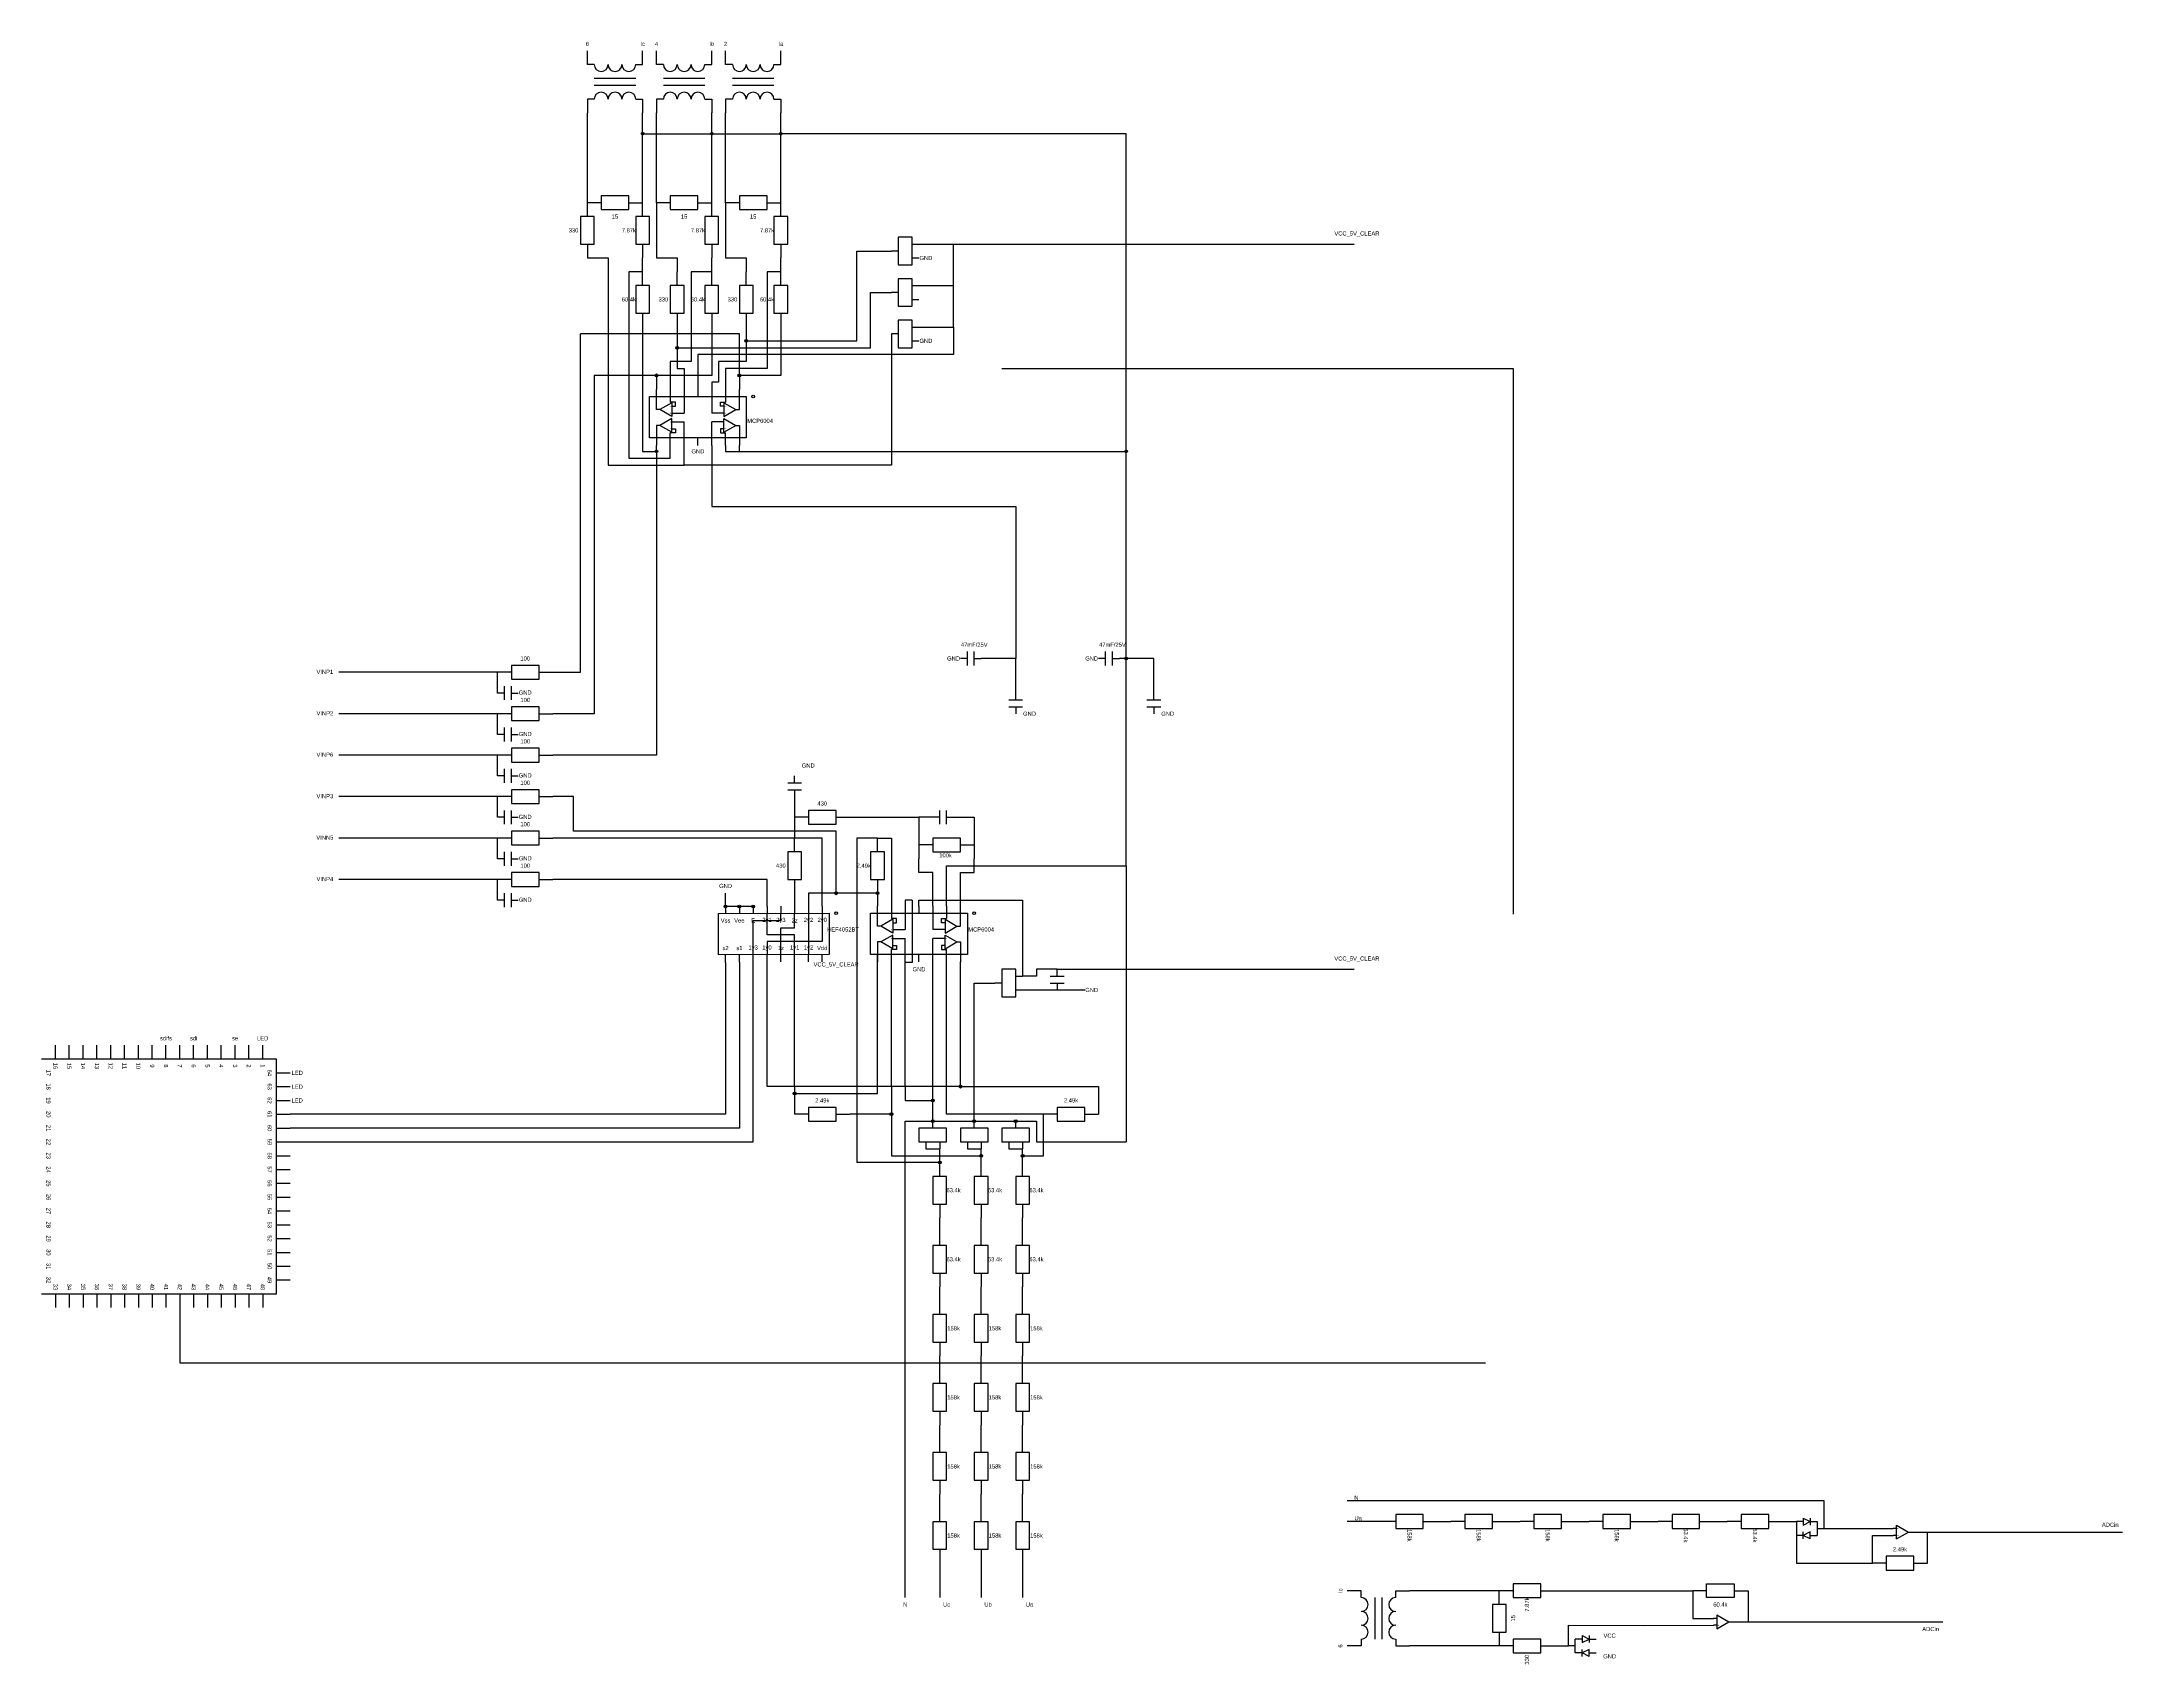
# Model space of a CAD drawing. Header units: inches. Extents: x 2802 to 4152, y -2757 to 2462.
# Drawn here: x 3062 to 3815, y 1788 to 2376 of the extents above; entities that cross this region are included whole.
import ezdxf

# ---------------------------------------------------------------- set-up
doc = ezdxf.new("R2010")
doc.units = ezdxf.units.IN
doc.header["$MEASUREMENT"] = 0
doc.layers.add('1', color=1, linetype='Continuous')
doc.layers.add('2', color=5, linetype='Continuous')
doc.styles.get("Standard").update_dxf_attribs({"font": 'arial.ttf'})

msp = doc.modelspace()

# ---------------------------------------------------------------- hatches: boundary and pattern name
at = {"layer": '1'}
h = msp.add_hatch(color=256, dxfattribs=at)
h.dxf.hatch_style = 1
h.paths.add_polyline_path([(3279.5, 2342.5, 1), (3280.5, 2342.5, 1)])
h = msp.add_hatch(color=256, dxfattribs=at)
h.dxf.hatch_style = 1
h.paths.add_polyline_path([(3304.5, 2342.5, 1), (3305.5, 2342.5, 1)])
h = msp.add_hatch(color=256, dxfattribs=at)
h.dxf.hatch_style = 1
h.paths.add_polyline_path([(3329.5, 2342.5, 1), (3330.5, 2342.5, 1)])
h = msp.add_hatch(color=256, dxfattribs=at)
h.dxf.hatch_style = 1
h.paths.add_polyline_path([(3317, 2267.5, 1), (3318, 2267.5, 1)])
h = msp.add_hatch(color=256, dxfattribs=at)
h.dxf.hatch_style = 1
h.paths.add_polyline_path([(3292, 2265, 1), (3293, 2265, 1)])
h = msp.add_hatch(color=256, dxfattribs=at)
h.dxf.hatch_style = 1
h.paths.add_polyline_path([(3285.5, 2255, 1), (3284.5, 2255, 1)])
h = msp.add_hatch(color=256, dxfattribs=at)
h.dxf.hatch_style = 1
h.paths.add_polyline_path([(3314.5, 2255, 1), (3315.5, 2255, 1)])
h = msp.add_hatch(color=256, dxfattribs=at)
h.dxf.hatch_style = 1
h.paths.add_polyline_path([(3285.5, 2227.5, 1), (3284.5, 2227.5, 1)])
h = msp.add_hatch(color=256, dxfattribs=at)
h.dxf.hatch_style = 1
h.paths.add_polyline_path([(3454.5, 2227.5, 1), (3455.5, 2227.5, 1)])
h = msp.add_hatch(color=256, dxfattribs=at)
h.dxf.hatch_style = 1
h.paths.add_polyline_path([(3455.5, 2152.5, 1), (3454.5, 2152.5, 1)])
h = msp.add_hatch(color=256, dxfattribs=at)
h.dxf.hatch_style = 1
h.paths.add_polyline_path([(3310.5, 2062.67, 1), (3309.5, 2062.67, 1)])
h = msp.add_hatch(color=256, dxfattribs=at)
h.dxf.hatch_style = 1
h.paths.add_polyline_path([(3315.5, 2062.69, 1), (3314.5, 2062.69, 1)])
h = msp.add_hatch(color=256, dxfattribs=at)
h.dxf.hatch_style = 1
h.paths.add_polyline_path([(3320.5, 2062.71, 1), (3319.5, 2062.71, 1)])
h = msp.add_hatch(color=256, dxfattribs=at)
h.dxf.hatch_style = 1
h.paths.add_polyline_path([(3350.5, 2067.5, 1), (3349.5, 2067.5, 1)])
h = msp.add_hatch(color=256, dxfattribs=at)
h.dxf.hatch_style = 1
h.paths.add_polyline_path([(3365.5, 2067.5, 1), (3364.5, 2067.5, 1)])
h = msp.add_hatch(color=256, dxfattribs=at)
h.dxf.hatch_style = 1
h.paths.add_polyline_path([(3335.5, 1995, 1), (3334.5, 1995, 1)])
h = msp.add_hatch(color=256, dxfattribs=at)
h.dxf.hatch_style = 1
h.paths.add_polyline_path([(3395.5, 1997.5, 1), (3394.5, 1997.5, 1)])
h = msp.add_hatch(color=256, dxfattribs=at)
h.dxf.hatch_style = 1
h.paths.add_polyline_path([(3370.5, 1987.5, 1), (3369.5, 1987.5, 1)])
h = msp.add_hatch(color=256, dxfattribs=at)
h.dxf.hatch_style = 1
h.paths.add_polyline_path([(3385.5, 1992.5, 1), (3384.5, 1992.5, 1)])
h = msp.add_hatch(color=256, dxfattribs=at)
h.dxf.hatch_style = 1
h.paths.add_polyline_path([(3385.5, 1985, 1), (3384.5, 1985, 1)])
h = msp.add_hatch(color=256, dxfattribs=at)
h.dxf.hatch_style = 1
h.paths.add_polyline_path([(3400.5, 1985, 1), (3399.5, 1985, 1)])
h = msp.add_hatch(color=256, dxfattribs=at)
h.dxf.hatch_style = 1
h.paths.add_polyline_path([(3415.5, 1985, 1), (3414.5, 1985, 1)])
h = msp.add_hatch(color=256, dxfattribs=at)
h.dxf.hatch_style = 1
h.paths.add_polyline_path([(3403, 1972.5, 1), (3402, 1972.5, 1)])
h = msp.add_hatch(color=256, dxfattribs=at)
h.dxf.hatch_style = 1
h.paths.add_polyline_path([(3418, 1972.5, 1), (3417, 1972.5, 1)])
h = msp.add_hatch(color=256, dxfattribs=at)
h.dxf.hatch_style = 1
h.paths.add_polyline_path([(3388, 1970, 1), (3387, 1970, 1)])

# ---------------------------------------------------------------- linework, layer by layer
for p, q in [((3260, 2367.5), (3260, 2372.5)), ((3280, 2367.5), (3280, 2372.5)), ((3285, 2367.5), (3285, 2372.5)), ((3305, 2367.5), (3305, 2372.5)), ((3310, 2367.5), (3310, 2372.5)), ((3330, 2367.5), (3330, 2372.5)), ((3262.5, 2367.5), (3260, 2367.5)), ((3277.5, 2367.5), (3280, 2367.5)), ((3287.5, 2367.5), (3285, 2367.5)), ((3302.5, 2367.5), (3305, 2367.5)), ((3312.5, 2367.5), (3310, 2367.5)), ((3327.5, 2367.5), (3330, 2367.5)), ((3277.5, 2362.5), (3262.5, 2362.5)), ((3277.5, 2360), (3262.5, 2360)), ((3302.5, 2362.5), (3287.5, 2362.5)), ((3302.5, 2360), (3287.5, 2360)), ((3327.5, 2362.5), (3312.5, 2362.5)), ((3327.5, 2360), (3312.5, 2360)), ((3262.5, 2355), (3260, 2355)), ((3260, 2355), (3260, 2350)), ((3277.5, 2355), (3280, 2355)), ((3280, 2355), (3280, 2350)), ((3287.5, 2355), (3285, 2355)), ((3285, 2355), (3285, 2350)), ((3302.5, 2355), (3305, 2355)), ((3305, 2355), (3305, 2350)), ((3312.5, 2355), (3310, 2355)), ((3310, 2355), (3310, 2350)), ((3327.5, 2355), (3330, 2355)), ((3330, 2355), (3330, 2350)), ((3265, 2320), (3265, 2315)), ((3275, 2320), (3265, 2320)), ((3275, 2315), (3275, 2320)), ((3290, 2320), (3290, 2315)), ((3300, 2320), (3290, 2320)), ((3300, 2315), (3300, 2320)), ((3315, 2320), (3315, 2315)), ((3325, 2320), (3315, 2320)), ((3325, 2315), (3325, 2320)), ((3262.5, 2312.5), (3257.5, 2312.5)), ((3257.5, 2312.5), (3257.5, 2302.5)), ((3265, 2317.5), (3260, 2317.5)), ((3260, 2312.5), (3260, 2317.5)), ((3262.5, 2302.5), (3262.5, 2312.5)), ((3265, 2315), (3275, 2315)), ((3275, 2317.5), (3280, 2317.5)), ((3282.5, 2312.5), (3277.5, 2312.5)), ((3277.5, 2312.5), (3277.5, 2302.5)), ((3280, 2312.5), (3280, 2317.5)), ((3282.5, 2302.5), (3282.5, 2312.5)), ((3290, 2317.5), (3285, 2317.5)), ((3290, 2315), (3300, 2315)), ((3300, 2317.5), (3305, 2317.5)), ((3307.5, 2312.5), (3302.5, 2312.5)), ((3302.5, 2312.5), (3302.5, 2302.5)), ((3305, 2312.5), (3305, 2317.5)), ((3307.5, 2302.5), (3307.5, 2312.5)), ((3315, 2317.5), (3310, 2317.5)), ((3315, 2315), (3325, 2315)), ((3325, 2317.5), (3330, 2317.5)), ((3332.5, 2312.5), (3327.5, 2312.5)), ((3327.5, 2312.5), (3327.5, 2302.5)), ((3330, 2312.5), (3330, 2317.5)), ((3332.5, 2302.5), (3332.5, 2312.5)), ((3377.5, 2305), (3372.5, 2305)), ((3372.5, 2305), (3372.5, 2295)), ((3377.5, 2295), (3377.5, 2305)), ((3257.5, 2302.5), (3262.5, 2302.5)), ((3260, 2302.5), (3260, 2297.5)), ((3277.5, 2302.5), (3282.5, 2302.5)), ((3280, 2302.5), (3280, 2297.5)), ((3302.5, 2302.5), (3307.5, 2302.5)), ((3305, 2302.5), (3305, 2297.5)), ((3327.5, 2302.5), (3332.5, 2302.5)), ((3330, 2302.5), (3330, 2297.5)), ((3372.5, 2300), (3370, 2300)), ((3377.5, 2302.5), (3380, 2302.5)), ((3377.5, 2297.5), (3380, 2297.5)), ((3280, 2287.5), (3280, 2292.5)), ((3292.5, 2287.5), (3292.5, 2292.5)), ((3305, 2287.5), (3305, 2292.5)), ((3317.5, 2287.5), (3317.5, 2292.5)), ((3330, 2287.5), (3330, 2292.5)), ((3372.5, 2295), (3377.5, 2295)), ((3377.5, 2290), (3372.5, 2290)), ((3372.5, 2290), (3372.5, 2280)), ((3377.5, 2280), (3377.5, 2290)), ((3282.5, 2287.5), (3277.5, 2287.5)), ((3277.5, 2287.5), (3277.5, 2277.5)), ((3282.5, 2277.5), (3282.5, 2287.5)), ((3295, 2287.5), (3290, 2287.5)), ((3290, 2287.5), (3290, 2277.5)), ((3295, 2277.5), (3295, 2287.5)), ((3307.5, 2287.5), (3302.5, 2287.5)), ((3302.5, 2287.5), (3302.5, 2277.5)), ((3307.5, 2277.5), (3307.5, 2287.5)), ((3320, 2287.5), (3315, 2287.5)), ((3315, 2287.5), (3315, 2277.5)), ((3320, 2277.5), (3320, 2287.5)), ((3332.5, 2287.5), (3327.5, 2287.5)), ((3327.5, 2287.5), (3327.5, 2277.5)), ((3332.5, 2277.5), (3332.5, 2287.5)), ((3372.5, 2285), (3370, 2285)), ((3377.5, 2287.5), (3380, 2287.5)), ((3377.5, 2282.5), (3380, 2282.5)), ((3277.5, 2277.5), (3282.5, 2277.5)), ((3280, 2277.5), (3280, 2272.5)), ((3290, 2277.5), (3295, 2277.5)), ((3292.5, 2277.5), (3292.5, 2272.5)), ((3302.5, 2277.5), (3307.5, 2277.5)), ((3305, 2277.5), (3305, 2272.5)), ((3315, 2277.5), (3320, 2277.5)), ((3317.5, 2277.5), (3317.5, 2272.5)), ((3327.5, 2277.5), (3332.5, 2277.5)), ((3330, 2277.5), (3330, 2272.5)), ((3372.5, 2280), (3377.5, 2280)), ((3377.5, 2275), (3372.5, 2275)), ((3372.5, 2275), (3372.5, 2265)), ((3377.5, 2265), (3377.5, 2275)), ((3372.5, 2270), (3370, 2270)), ((3377.5, 2272.5), (3380, 2272.5)), ((3377.5, 2267.5), (3380, 2267.5)), ((3372.5, 2265), (3377.5, 2265)), ((3282.5, 2247.33), (3317.5, 2247.33)), ((3282.5, 2232.33), (3282.5, 2247.33)), ((3285, 2242.6), (3285, 2249.83)), ((3290.58, 2245.1), (3286.25, 2242.6)), ((3290, 2249.83), (3290, 2245.34)), ((3291.83, 2245.34), (3290, 2245.34)), ((3290.58, 2245.1), (3290.58, 2240.1)), ((3291.83, 2243.85), (3291.83, 2245.34)), ((3295, 2249.83), (3295, 2241.35)), ((3300, 2249.83), (3300, 2247.33)), ((3305, 2249.83), (3305, 2241.35)), ((3308.17, 2243.85), (3308.17, 2245.34)), ((3308.17, 2245.34), (3310, 2245.34)), ((3309.42, 2245.1), (3309.42, 2240.1)), ((3309.42, 2245.1), (3313.75, 2242.6)), ((3310, 2249.83), (3310, 2245.34)), ((3315, 2242.6), (3315, 2249.83)), ((3317.5, 2247.33), (3317.5, 2232.33)), ((3286.25, 2242.6), (3285, 2242.6)), ((3286.25, 2236.89), (3285, 2236.89)), ((3285, 2236.89), (3285, 2229.66)), ((3290.58, 2240.1), (3286.25, 2242.6)), ((3290.58, 2239.39), (3286.25, 2236.89)), ((3290.58, 2234.39), (3286.25, 2236.89)), ((3290.58, 2243.85), (3291.83, 2243.85)), ((3290.58, 2241.35), (3291.83, 2241.35)), ((3290.58, 2234.39), (3290.58, 2239.39)), ((3290.58, 2238.14), (3291.83, 2238.14)), ((3291.83, 2241.35), (3295, 2241.35)), ((3291.83, 2238.14), (3295, 2238.14)), ((3295, 2229.66), (3295, 2238.14)), ((3308.17, 2241.35), (3305, 2241.35)), ((3305, 2229.66), (3305, 2238.14)), ((3308.17, 2238.14), (3305, 2238.14)), ((3309.42, 2243.85), (3308.17, 2243.85)), ((3309.42, 2241.35), (3308.17, 2241.35)), ((3309.42, 2238.14), (3308.17, 2238.14)), ((3309.42, 2240.1), (3313.75, 2242.6)), ((3309.42, 2234.39), (3309.42, 2239.39)), ((3309.42, 2239.39), (3313.75, 2236.89)), ((3309.42, 2234.39), (3313.75, 2236.89)), ((3313.75, 2242.6), (3315, 2242.6)), ((3313.75, 2236.89), (3315, 2236.89)), ((3315, 2236.89), (3315, 2229.66)), ((3317.5, 2232.33), (3282.5, 2232.33)), ((3291.83, 2234.15), (3290, 2234.15)), ((3290, 2229.66), (3290, 2234.15)), ((3290.58, 2235.64), (3291.83, 2235.64)), ((3291.83, 2235.64), (3291.83, 2234.15)), ((3300, 2229.66), (3300, 2232.33)), ((3309.42, 2235.64), (3308.17, 2235.64)), ((3308.17, 2235.64), (3308.17, 2234.15)), ((3308.17, 2234.15), (3310, 2234.15)), ((3310, 2229.66), (3310, 2234.15)), ((3397.5, 2150), (3397.5, 2155)), ((3400, 2150), (3400, 2155)), ((3447.5, 2150), (3447.5, 2155)), ((3450, 2150), (3450, 2155)), ((3232.5, 2147.5), (3227.5, 2147.5)), ((3242.5, 2150), (3232.5, 2150)), ((3232.5, 2150), (3232.5, 2145)), ((3242.5, 2145), (3242.5, 2150)), ((3242.5, 2147.5), (3247.5, 2147.5)), ((3397.5, 2152.5), (3395, 2152.5)), ((3400, 2152.5), (3402.5, 2152.5)), ((3447.5, 2152.5), (3445, 2152.5)), ((3450, 2152.5), (3452.5, 2152.5)), ((3230, 2140), (3227.5, 2140)), ((3230, 2137.5), (3230, 2142.5)), ((3232.5, 2145), (3242.5, 2145)), ((3232.5, 2137.5), (3232.5, 2142.5)), ((3232.5, 2140), (3235, 2140)), ((3415, 2137.5), (3415, 2140)), ((3465, 2137.5), (3465, 2140)), ((3232.5, 2132.5), (3227.5, 2132.5)), ((3242.5, 2135), (3232.5, 2135)), ((3232.5, 2135), (3232.5, 2130)), ((3242.5, 2130), (3242.5, 2135)), ((3242.5, 2132.5), (3247.5, 2132.5)), ((3412.5, 2137.5), (3417.5, 2137.5)), ((3412.5, 2135), (3417.5, 2135)), ((3415, 2135), (3415, 2132.5)), ((3462.5, 2137.5), (3467.5, 2137.5)), ((3462.5, 2135), (3467.5, 2135)), ((3465, 2135), (3465, 2132.5)), ((3230, 2125), (3227.5, 2125)), ((3230, 2122.5), (3230, 2127.5)), ((3232.5, 2130), (3242.5, 2130)), ((3232.5, 2122.5), (3232.5, 2127.5)), ((3232.5, 2125), (3235, 2125)), ((3232.5, 2117.5), (3227.5, 2117.5)), ((3242.5, 2120), (3232.5, 2120)), ((3232.5, 2120), (3232.5, 2115)), ((3242.5, 2115), (3242.5, 2120)), ((3242.5, 2117.5), (3247.5, 2117.5)), ((3230, 2110), (3227.5, 2110)), ((3230, 2107.5), (3230, 2112.5)), ((3232.5, 2115), (3242.5, 2115)), ((3232.5, 2107.5), (3232.5, 2112.5)), ((3232.5, 2110), (3235, 2110)), ((3335, 2107.5), (3335, 2110)), ((3232.5, 2102.5), (3227.5, 2102.5)), ((3242.5, 2105), (3232.5, 2105)), ((3232.5, 2105), (3232.5, 2100)), ((3242.5, 2100), (3242.5, 2105)), ((3242.5, 2102.5), (3247.5, 2102.5)), ((3332.5, 2107.5), (3337.5, 2107.5)), ((3332.5, 2105), (3337.5, 2105)), ((3335, 2105), (3335, 2102.5)), ((3230, 2095), (3227.5, 2095)), ((3230, 2092.5), (3230, 2097.5)), ((3232.5, 2100), (3242.5, 2100)), ((3232.5, 2092.5), (3232.5, 2097.5)), ((3232.5, 2095), (3235, 2095)), ((3340, 2095), (3335, 2095)), ((3350, 2097.5), (3340, 2097.5)), ((3340, 2097.5), (3340, 2092.5)), ((3350, 2092.5), (3350, 2097.5)), ((3350, 2095), (3355, 2095)), ((3387.5, 2095), (3385, 2095)), ((3387.5, 2092.5), (3387.5, 2097.5)), ((3390, 2092.5), (3390, 2097.5)), ((3390, 2095), (3392.5, 2095)), ((3232.5, 2087.5), (3227.5, 2087.5)), ((3242.5, 2090), (3232.5, 2090)), ((3232.5, 2090), (3232.5, 2085)), ((3242.5, 2085), (3242.5, 2090)), ((3242.5, 2087.5), (3247.5, 2087.5)), ((3335, 2082.5), (3335, 2087.5)), ((3340, 2092.5), (3350, 2092.5)), ((3365, 2082.5), (3365, 2087.5)), ((3385, 2087.5), (3385, 2082.5)), ((3395, 2087.5), (3385, 2087.5)), ((3395, 2082.5), (3395, 2087.5)), ((3230, 2080), (3227.5, 2080)), ((3230, 2077.5), (3230, 2082.5)), ((3232.5, 2085), (3242.5, 2085)), ((3232.5, 2077.5), (3232.5, 2082.5)), ((3232.5, 2080), (3235, 2080)), ((3337.5, 2082.5), (3332.5, 2082.5)), ((3332.5, 2082.5), (3332.5, 2072.5)), ((3337.5, 2072.5), (3337.5, 2082.5)), ((3367.5, 2082.5), (3362.5, 2082.5)), ((3362.5, 2082.5), (3362.5, 2072.5)), ((3367.5, 2072.5), (3367.5, 2082.5)), ((3385, 2085), (3380, 2085)), ((3385, 2082.5), (3395, 2082.5)), ((3395, 2085), (3400, 2085)), ((3232.5, 2072.5), (3227.5, 2072.5)), ((3242.5, 2075), (3232.5, 2075)), ((3232.5, 2075), (3232.5, 2070)), ((3242.5, 2070), (3242.5, 2075)), ((3242.5, 2072.5), (3247.5, 2072.5)), ((3332.5, 2072.5), (3337.5, 2072.5)), ((3335, 2072.5), (3335, 2067.5)), ((3362.5, 2072.5), (3367.5, 2072.5)), ((3365, 2072.5), (3365, 2067.5)), ((3230, 2065), (3227.5, 2065)), ((3230, 2062.5), (3230, 2067.5)), ((3232.5, 2070), (3242.5, 2070)), ((3232.5, 2062.5), (3232.5, 2067.5)), ((3232.5, 2065), (3235, 2065)), ((3307.5, 2060.16), (3347.5, 2060.33)), ((3307.5, 2045.16), (3307.5, 2060.16)), ((3310, 2062.67), (3310, 2060.17)), ((3315, 2062.69), (3315, 2060.19)), ((3320, 2062.71), (3320, 2060.21)), ((3325, 2062.73), (3325, 2060.23)), ((3330, 2062.83), (3330, 2060.33)), ((3335, 2062.78), (3335, 2060.28)), ((3340, 2062.8), (3340, 2060.3)), ((3345, 2062.82), (3345, 2060.32)), ((3347.5, 2060.33), (3347.5, 2045.33)), ((3362.5, 2060.33), (3397.5, 2060.33)), ((3362.5, 2045.33), (3362.5, 2060.33)), ((3365, 2055.6), (3365, 2062.83)), ((3370.58, 2058.1), (3366.25, 2055.6)), ((3370, 2062.83), (3370, 2058.34)), ((3371.83, 2058.34), (3370, 2058.34)), ((3370.58, 2058.1), (3370.58, 2053.1)), ((3370.58, 2056.85), (3371.83, 2056.85)), ((3371.83, 2056.85), (3371.83, 2058.34)), ((3375, 2062.83), (3375, 2054.35)), ((3380, 2062.83), (3380, 2060.33)), ((3385, 2062.83), (3385, 2054.35)), ((3388.17, 2056.85), (3388.17, 2058.34)), ((3388.17, 2058.34), (3390, 2058.34)), ((3389.42, 2056.85), (3388.17, 2056.85)), ((3389.42, 2058.1), (3389.42, 2053.1)), ((3389.42, 2058.1), (3393.75, 2055.6)), ((3390, 2062.83), (3390, 2058.34)), ((3395, 2055.6), (3395, 2062.83)), ((3397.5, 2060.33), (3397.5, 2045.33)), ((3366.25, 2055.6), (3365, 2055.6)), ((3366.25, 2049.89), (3365, 2049.89)), ((3365, 2049.89), (3365, 2042.66)), ((3370.58, 2053.1), (3366.25, 2055.6)), ((3370.58, 2052.39), (3366.25, 2049.89)), ((3370.58, 2047.39), (3366.25, 2049.89)), ((3370.58, 2054.35), (3371.83, 2054.35)), ((3370.58, 2047.39), (3370.58, 2052.39)), ((3370.58, 2051.14), (3371.83, 2051.14)), ((3370.58, 2048.64), (3371.83, 2048.64)), ((3371.83, 2054.35), (3375, 2054.35)), ((3371.83, 2051.14), (3375, 2051.14)), ((3371.83, 2048.64), (3371.83, 2047.15)), ((3375, 2042.66), (3375, 2051.14)), ((3388.17, 2054.35), (3385, 2054.35)), ((3385, 2042.66), (3385, 2051.14)), ((3388.17, 2051.14), (3385, 2051.14)), ((3389.42, 2054.35), (3388.17, 2054.35)), ((3389.42, 2051.14), (3388.17, 2051.14)), ((3389.42, 2048.64), (3388.17, 2048.64)), ((3388.17, 2048.64), (3388.17, 2047.15)), ((3389.42, 2053.1), (3393.75, 2055.6)), ((3389.42, 2047.39), (3389.42, 2052.39)), ((3389.42, 2052.39), (3393.75, 2049.89)), ((3389.42, 2047.39), (3393.75, 2049.89)), ((3393.75, 2055.6), (3395, 2055.6)), ((3393.75, 2049.89), (3395, 2049.89)), ((3395, 2049.89), (3395, 2042.66)), ((3347.5, 2045.33), (3307.5, 2045.16)), ((3310, 2042.5), (3310, 2045.17)), ((3315, 2042.52), (3315, 2045.19)), ((3320, 2042.54), (3320, 2045.21)), ((3325, 2042.56), (3325, 2045.23)), ((3330, 2042.66), (3330, 2045.33)), ((3335, 2042.61), (3335, 2045.28)), ((3340, 2042.63), (3340, 2045.3)), ((3345, 2042.65), (3345, 2045.32)), ((3397.5, 2045.33), (3362.5, 2045.33)), ((3371.83, 2047.15), (3370, 2047.15)), ((3370, 2042.66), (3370, 2047.15)), ((3380, 2042.66), (3380, 2045.33)), ((3388.17, 2047.15), (3390, 2047.15)), ((3390, 2042.66), (3390, 2047.15)), ((3410, 2035), (3407.5, 2035)), ((3415, 2040), (3410, 2040)), ((3410, 2040), (3410, 2030)), ((3415, 2030), (3415, 2040)), ((3415, 2037.5), (3417.5, 2037.5)), ((3427.5, 2037.5), (3432.5, 2037.5)), ((3427.5, 2035), (3432.5, 2035)), ((3430, 2037.5), (3430, 2040)), ((3430, 2035), (3430, 2032.5)), ((3410, 2030), (3415, 2030)), ((3415, 2032.5), (3417.5, 2032.5)), ((3067.5, 2007.5), (3067.5, 2012.5)), ((3072.5, 2007.5), (3072.5, 2012.5)), ((3077.5, 2007.5), (3077.5, 2012.5)), ((3082.5, 2007.5), (3082.5, 2012.5)), ((3087.5, 2007.5), (3087.5, 2012.5)), ((3092.5, 2007.5), (3092.5, 2012.5)), ((3097.5, 2007.5), (3097.5, 2012.5)), ((3102.5, 2007.5), (3102.5, 2012.5)), ((3107.5, 2007.5), (3107.5, 2012.5)), ((3112.5, 2007.5), (3112.5, 2012.5)), ((3117.5, 2007.5), (3117.5, 2012.5)), ((3122.5, 2007.5), (3122.5, 2012.5)), ((3127.5, 2007.5), (3127.5, 2012.5)), ((3132.5, 2007.5), (3132.5, 2012.5)), ((3137.5, 2007.5), (3137.5, 2012.5)), ((3142.5, 2007.5), (3142.5, 2012.5)), ((3147.5, 2007.5), (3062.5, 2007.5)), ((3147.5, 1922.5), (3147.5, 2007.5)), ((3147.5, 2002.5), (3152.5, 2002.5)), ((3147.5, 1997.5), (3152.5, 1997.5)), ((3147.5, 1992.5), (3152.5, 1992.5)), ((3350, 1990), (3340, 1990)), ((3340, 1990), (3340, 1985)), ((3350, 1985), (3350, 1990)), ((3440, 1990), (3430, 1990)), ((3430, 1990), (3430, 1985)), ((3440, 1985), (3440, 1990)), ((3147.5, 1987.5), (3152.5, 1987.5)), ((3147.5, 1982.5), (3152.5, 1982.5)), ((3340, 1987.5), (3335, 1987.5)), ((3340, 1985), (3350, 1985)), ((3350, 1987.5), (3355, 1987.5)), ((3380, 1982.5), (3380, 1977.5)), ((3390, 1982.5), (3380, 1982.5)), ((3385, 1982.5), (3385, 1985)), ((3390, 1977.5), (3390, 1982.5)), ((3395, 1982.5), (3395, 1977.5)), ((3405, 1982.5), (3395, 1982.5)), ((3400, 1982.5), (3400, 1985)), ((3405, 1977.5), (3405, 1982.5)), ((3410, 1982.5), (3410, 1977.5)), ((3420, 1982.5), (3410, 1982.5)), ((3415, 1982.5), (3415, 1985)), ((3420, 1977.5), (3420, 1982.5)), ((3430, 1987.5), (3425, 1987.5)), ((3430, 1985), (3440, 1985)), ((3440, 1987.5), (3445, 1987.5)), ((3147.5, 1977.5), (3152.5, 1977.5)), ((3380, 1977.5), (3390, 1977.5)), ((3382.5, 1977.5), (3382.5, 1975)), ((3387.5, 1977.5), (3387.5, 1975)), ((3395, 1977.5), (3405, 1977.5)), ((3397.5, 1977.5), (3397.5, 1975)), ((3402.5, 1977.5), (3402.5, 1975)), ((3410, 1977.5), (3420, 1977.5)), ((3412.5, 1977.5), (3412.5, 1975)), ((3417.5, 1977.5), (3417.5, 1975)), ((3147.5, 1972.5), (3152.5, 1972.5)), ((3147.5, 1967.5), (3152.5, 1967.5)), ((3387.5, 1965), (3387.5, 1970)), ((3402.5, 1965), (3402.5, 1970)), ((3417.5, 1965), (3417.5, 1970)), ((3147.5, 1962.5), (3152.5, 1962.5)), ((3390, 1965), (3385, 1965)), ((3385, 1965), (3385, 1955)), ((3390, 1955), (3390, 1965)), ((3405, 1965), (3400, 1965)), ((3400, 1965), (3400, 1955)), ((3405, 1955), (3405, 1965)), ((3420, 1965), (3415, 1965)), ((3415, 1965), (3415, 1955)), ((3420, 1955), (3420, 1965)), ((3147.5, 1957.5), (3152.5, 1957.5)), ((3147.5, 1952.5), (3152.5, 1952.5)), ((3385, 1955), (3390, 1955)), ((3387.5, 1955), (3387.5, 1950)), ((3400, 1955), (3405, 1955)), ((3402.5, 1955), (3402.5, 1950)), ((3415, 1955), (3420, 1955)), ((3417.5, 1955), (3417.5, 1950)), ((3147.5, 1947.5), (3152.5, 1947.5)), ((3387.5, 1940), (3387.5, 1945)), ((3402.5, 1940), (3402.5, 1945)), ((3417.5, 1940), (3417.5, 1945)), ((3147.5, 1942.5), (3152.5, 1942.5)), ((3147.5, 1937.5), (3152.5, 1937.5)), ((3390, 1940), (3385, 1940)), ((3385, 1940), (3385, 1930)), ((3390, 1930), (3390, 1940)), ((3405, 1940), (3400, 1940)), ((3400, 1940), (3400, 1930)), ((3405, 1930), (3405, 1940)), ((3420, 1940), (3415, 1940)), ((3415, 1940), (3415, 1930)), ((3420, 1930), (3420, 1940)), ((3147.5, 1932.5), (3152.5, 1932.5)), ((3385, 1930), (3390, 1930)), ((3387.5, 1930), (3387.5, 1925)), ((3400, 1930), (3405, 1930)), ((3402.5, 1930), (3402.5, 1925)), ((3415, 1930), (3420, 1930)), ((3417.5, 1930), (3417.5, 1925)), ((3062.5, 1922.5), (3147.5, 1922.5)), ((3067.5, 1922.5), (3067.5, 1917.5)), ((3072.5, 1922.5), (3072.5, 1917.5)), ((3077.5, 1922.5), (3077.5, 1917.5)), ((3082.5, 1922.5), (3082.5, 1917.5)), ((3087.5, 1922.5), (3087.5, 1917.5)), ((3092.5, 1922.5), (3092.5, 1917.5)), ((3097.5, 1922.5), (3097.5, 1917.5)), ((3102.5, 1922.5), (3102.5, 1917.5)), ((3107.5, 1922.5), (3107.5, 1917.5)), ((3112.5, 1922.5), (3112.5, 1917.5)), ((3117.5, 1922.5), (3117.5, 1917.5)), ((3122.5, 1922.5), (3122.5, 1917.5)), ((3127.5, 1922.5), (3127.5, 1917.5)), ((3132.5, 1922.5), (3132.5, 1917.5)), ((3137.5, 1922.5), (3137.5, 1917.5)), ((3142.5, 1922.5), (3142.5, 1917.5)), ((3147.5, 1927.5), (3152.5, 1927.5)), ((3390, 1915), (3385, 1915)), ((3385, 1915), (3385, 1905)), ((3387.5, 1915), (3387.5, 1920)), ((3390, 1905), (3390, 1915)), ((3405, 1915), (3400, 1915)), ((3400, 1915), (3400, 1905)), ((3402.5, 1915), (3402.5, 1920)), ((3405, 1905), (3405, 1915)), ((3420, 1915), (3415, 1915)), ((3415, 1915), (3415, 1905)), ((3417.5, 1915), (3417.5, 1920)), ((3420, 1905), (3420, 1915)), ((3385, 1905), (3390, 1905)), ((3387.5, 1905), (3387.5, 1900)), ((3400, 1905), (3405, 1905)), ((3402.5, 1905), (3402.5, 1900)), ((3415, 1905), (3420, 1905)), ((3417.5, 1905), (3417.5, 1900)), ((3390, 1890), (3385, 1890)), ((3385, 1890), (3385, 1880)), ((3387.5, 1890), (3387.5, 1895)), ((3390, 1880), (3390, 1890)), ((3405, 1890), (3400, 1890)), ((3400, 1890), (3400, 1880)), ((3402.5, 1890), (3402.5, 1895)), ((3405, 1880), (3405, 1890)), ((3420, 1890), (3415, 1890)), ((3415, 1890), (3415, 1880)), ((3417.5, 1890), (3417.5, 1895)), ((3420, 1880), (3420, 1890)), ((3385, 1880), (3390, 1880)), ((3387.5, 1880), (3387.5, 1875)), ((3400, 1880), (3405, 1880)), ((3402.5, 1880), (3402.5, 1875)), ((3415, 1880), (3420, 1880)), ((3417.5, 1880), (3417.5, 1875)), ((3387.5, 1865), (3387.5, 1870)), ((3402.5, 1865), (3402.5, 1870)), ((3417.5, 1865), (3417.5, 1870)), ((3390, 1865), (3385, 1865)), ((3385, 1865), (3385, 1855)), ((3390, 1855), (3390, 1865)), ((3405, 1865), (3400, 1865)), ((3400, 1865), (3400, 1855)), ((3405, 1855), (3405, 1865)), ((3420, 1865), (3415, 1865)), ((3415, 1865), (3415, 1855)), ((3420, 1855), (3420, 1865)), ((3385, 1855), (3390, 1855)), ((3387.5, 1855), (3387.5, 1850)), ((3400, 1855), (3405, 1855)), ((3402.5, 1855), (3402.5, 1850)), ((3415, 1855), (3420, 1855)), ((3417.5, 1855), (3417.5, 1850)), ((3387.5, 1840), (3387.5, 1845)), ((3402.5, 1840), (3402.5, 1845)), ((3417.5, 1840), (3417.5, 1845)), ((3390, 1840), (3385, 1840)), ((3385, 1840), (3385, 1830)), ((3390, 1830), (3390, 1840)), ((3405, 1840), (3400, 1840)), ((3400, 1840), (3400, 1830)), ((3405, 1830), (3405, 1840)), ((3420, 1840), (3415, 1840)), ((3415, 1840), (3415, 1830)), ((3420, 1830), (3420, 1840)), ((3552.5, 1840.05), (3547.5, 1840.05)), ((3552.5, 1842.55), (3552.5, 1837.55)), ((3562.5, 1842.55), (3552.5, 1842.55)), ((3552.5, 1837.55), (3562.5, 1837.55)), ((3562.5, 1837.55), (3562.5, 1842.55)), ((3562.5, 1840.05), (3567.5, 1840.05)), ((3577.5, 1840.05), (3572.5, 1840.05)), ((3577.5, 1842.55), (3577.5, 1837.55)), ((3587.5, 1842.55), (3577.5, 1842.55)), ((3577.5, 1837.55), (3587.5, 1837.55)), ((3587.5, 1837.55), (3587.5, 1842.55)), ((3587.5, 1840.05), (3592.5, 1840.05)), ((3602.5, 1840.05), (3597.5, 1840.05)), ((3602.5, 1842.55), (3602.5, 1837.55)), ((3612.5, 1842.55), (3602.5, 1842.55)), ((3602.5, 1837.55), (3612.5, 1837.55)), ((3612.5, 1837.55), (3612.5, 1842.55)), ((3612.5, 1840.05), (3617.5, 1840.05)), ((3627.5, 1840.05), (3622.5, 1840.05)), ((3627.5, 1842.55), (3627.5, 1837.55)), ((3637.5, 1842.55), (3627.5, 1842.55)), ((3627.5, 1837.55), (3637.5, 1837.55)), ((3637.5, 1837.55), (3637.5, 1842.55)), ((3637.5, 1840.05), (3642.5, 1840.05)), ((3652.5, 1840.05), (3647.5, 1840.05)), ((3652.5, 1842.55), (3652.5, 1837.55)), ((3662.5, 1842.55), (3652.5, 1842.55)), ((3652.5, 1837.55), (3662.5, 1837.55)), ((3662.5, 1837.55), (3662.5, 1842.55)), ((3662.5, 1840.05), (3667.5, 1840.05)), ((3677.5, 1840.05), (3672.5, 1840.05)), ((3677.5, 1842.55), (3677.5, 1837.55)), ((3687.5, 1842.55), (3677.5, 1842.55)), ((3677.5, 1837.55), (3687.5, 1837.55)), ((3687.5, 1837.55), (3687.5, 1842.55)), ((3687.5, 1840.05), (3692.5, 1840.05)), ((3700, 1840.05), (3697.5, 1840.05)), ((3700, 1841.3), (3700, 1838.8)), ((3700, 1841.3), (3702.5, 1840.05)), ((3700, 1838.8), (3702.5, 1840.05)), ((3702.5, 1841.3), (3702.5, 1838.8)), ((3702.5, 1840.05), (3705, 1840.05)), ((3705, 1840.05), (3705, 1835.05)), ((3705, 1837.55), (3707.5, 1837.55)), ((3733.75, 1837.5), (3732.5, 1837.5)), ((3733.75, 1833.75), (3733.75, 1838.75)), ((3733.75, 1838.75), (3738.08, 1836.25)), ((3385, 1830), (3390, 1830)), ((3387.5, 1830), (3387.5, 1825)), ((3400, 1830), (3405, 1830)), ((3402.5, 1830), (3402.5, 1825)), ((3415, 1830), (3420, 1830)), ((3417.5, 1830), (3417.5, 1825)), ((3700, 1835.05), (3697.5, 1835.05)), ((3700, 1833.8), (3700, 1836.3)), ((3702.5, 1836.3), (3700, 1835.05)), ((3702.5, 1833.8), (3700, 1835.05)), ((3702.5, 1833.8), (3702.5, 1836.3)), ((3702.5, 1835.05), (3705, 1835.05)), ((3733.75, 1835), (3732.5, 1835)), ((3733.75, 1833.75), (3738.08, 1836.25)), ((3738.08, 1836.25), (3739.33, 1836.25)), ((3730, 1825), (3725, 1825)), ((3740, 1827.5), (3730, 1827.5)), ((3730, 1827.5), (3730, 1822.5)), ((3730, 1822.5), (3740, 1822.5)), ((3740, 1822.5), (3740, 1827.5)), ((3740, 1825), (3745, 1825)), ((3540, 1815), (3535, 1815)), ((3540, 1812.5), (3540, 1815)), ((3552.5, 1812.5), (3552.5, 1815)), ((3552.5, 1815), (3557.5, 1815)), ((3595, 1815), (3590, 1815)), ((3590, 1810), (3590, 1815)), ((3595, 1817.5), (3595, 1812.5)), ((3605, 1817.5), (3595, 1817.5)), ((3605, 1812.5), (3605, 1817.5)), ((3605, 1815), (3610, 1815)), ((3665, 1815), (3660, 1815)), ((3665, 1812.5), (3665, 1817.5)), ((3665, 1817.5), (3675, 1817.5)), ((3675, 1817.5), (3675, 1812.5)), ((3675, 1815), (3680, 1815)), ((3545, 1812.5), (3545, 1797.5)), ((3547.5, 1812.5), (3547.5, 1797.5)), ((3592.5, 1810), (3587.5, 1810)), ((3587.5, 1810), (3587.5, 1800)), ((3592.5, 1800), (3592.5, 1810)), ((3595, 1812.5), (3605, 1812.5)), ((3675, 1812.5), (3665, 1812.5)), ((3587.5, 1800), (3592.5, 1800)), ((3590, 1800), (3590, 1795)), ((3668.75, 1805), (3667.5, 1805)), ((3668.75, 1802.5), (3667.5, 1802.5)), ((3668.75, 1806.25), (3668.75, 1801.25)), ((3668.75, 1806.25), (3673.08, 1803.75)), ((3668.75, 1801.25), (3673.08, 1803.75)), ((3673.08, 1803.75), (3674.33, 1803.75)), ((3540, 1795), (3535, 1795)), ((3540, 1797.5), (3540, 1795)), ((3552.5, 1797.5), (3552.5, 1795)), ((3552.5, 1795), (3557.5, 1795)), ((3595, 1795), (3590, 1795)), ((3595, 1797.5), (3595, 1792.5)), ((3605, 1797.5), (3595, 1797.5)), ((3595, 1792.5), (3605, 1792.5)), ((3605, 1792.5), (3605, 1797.5)), ((3605, 1795), (3610, 1795)), ((3617.5, 1795), (3615, 1795)), ((3620, 1797.5), (3617.5, 1797.5)), ((3617.5, 1792.5), (3617.5, 1797.5)), ((3620, 1792.5), (3617.5, 1792.5)), ((3620, 1798.75), (3620, 1796.25)), ((3620, 1798.75), (3622.5, 1797.5)), ((3620, 1796.25), (3622.5, 1797.5)), ((3620, 1791.25), (3620, 1793.75)), ((3622.5, 1793.75), (3620, 1792.5)), ((3622.5, 1791.25), (3620, 1792.5)), ((3622.5, 1798.75), (3622.5, 1796.25)), ((3622.5, 1797.5), (3625, 1797.5)), ((3622.5, 1791.25), (3622.5, 1793.75)), ((3622.5, 1792.5), (3625, 1792.5))]:
    msp.add_line(p, q)
for centre in [(3320, 2247.33), (3350, 2060.33), (3400, 2060.33)]:
    msp.add_circle(centre, 0.5)
for centre, start, end in [((3265, 2367.5), 180, 0), ((3270, 2367.5), 180, 0), ((3275, 2367.5), 180, 0), ((3290, 2367.5), 180, 0), ((3295, 2367.5), 180, 0), ((3300, 2367.5), 180, 0), ((3315, 2367.5), 180, 0), ((3320, 2367.5), 180, 0), ((3325, 2367.5), 180, 0), ((3265, 2355), 0, 180), ((3270, 2355), 0, 180), ((3275, 2355), 0, 180), ((3290, 2355), 0, 180), ((3295, 2355), 0, 180), ((3300, 2355), 0, 180), ((3315, 2355), 0, 180), ((3320, 2355), 0, 180), ((3325, 2355), 0, 180), ((3540, 1810), 270, 90), ((3540, 1805), 270, 90), ((3552.5, 1810), 90, 270), ((3552.5, 1805), 90, 270), ((3540, 1800), 270, 90), ((3552.5, 1800), 90, 270)]:
    msp.add_arc(centre, 2.5, start, end)
for p, q in [((3260, 2317.5), (3260, 2350)), ((3280, 2317.5), (3280, 2350)), ((3285, 2317.5), (3285, 2350)), ((3305, 2317.5), (3305, 2350)), ((3310, 2317.5), (3310, 2350)), ((3330, 2317.5), (3330, 2350)), ((3280, 2342.5), (3330, 2342.5)), ((3455, 2342.5), (3330, 2342.5)), ((3455, 2152.5), (3455, 2342.5)), ((3285, 2317.5), (3285, 2297.5)), ((3310, 2317.5), (3310, 2297.5)), ((3260, 2297.5), (3267.5, 2297.5)), ((3267.5, 2297.5), (3267.5, 2292.5)), ((3280, 2292.5), (3280, 2297.5)), ((3285, 2297.5), (3292.5, 2297.5)), ((3292.5, 2297.5), (3292.5, 2292.5)), ((3305, 2292.5), (3305, 2297.5)), ((3310, 2297.5), (3317.5, 2297.5)), ((3317.5, 2297.5), (3317.5, 2292.5)), ((3330, 2292.5), (3330, 2297.5)), ((3357.5, 2267.5), (3357.5, 2300)), ((3357.5, 2300), (3370, 2300)), ((3267.5, 2292.5), (3267.5, 2222.5)), ((3280, 2292.5), (3275, 2292.5)), ((3275, 2292.5), (3275, 2225)), ((3305, 2292.5), (3297.5, 2292.5)), ((3297.5, 2292.5), (3297.5, 2260)), ((3330, 2292.5), (3325, 2292.5)), ((3325, 2292.5), (3325, 2257.5)), ((3362.5, 2265), (3362.5, 2285)), ((3362.5, 2285), (3370, 2285)), ((3315, 2270), (3257.5, 2270)), ((3257.5, 2147.5), (3257.5, 2270)), ((3280, 2272.5), (3280, 2227.5)), ((3292.5, 2272.5), (3292.5, 2257.5)), ((3305, 2272.5), (3305, 2255)), ((3315, 2255), (3315, 2270)), ((3317.5, 2272.5), (3317.5, 2260)), ((3317.5, 2267.5), (3357.5, 2267.5)), ((3330, 2272.5), (3330, 2255)), ((3370, 2270), (3370, 2222.5)), ((3297.5, 2260), (3290, 2260)), ((3290, 2260), (3290, 2249.83)), ((3292.5, 2265), (3362.5, 2265)), ((3317.5, 2260), (3307.5, 2260)), ((3307.5, 2260), (3307.5, 2252.5)), ((3285, 2255), (3262.5, 2255)), ((3262.5, 2255), (3262.5, 2132.5)), ((3305, 2255), (3285, 2255)), ((3285, 2255), (3285, 2249.83)), ((3292.5, 2257.5), (3295, 2257.5)), ((3295, 2257.5), (3295, 2249.83)), ((3307.5, 2252.5), (3305, 2252.5)), ((3305, 2252.5), (3305, 2249.83)), ((3325, 2257.5), (3310, 2257.5)), ((3310, 2257.5), (3310, 2249.83)), ((3330, 2255), (3315, 2255)), ((3315, 2255), (3315, 2249.83)), ((3410, 2257.5), (3595, 2257.5)), ((3595, 2257.5), (3595, 2060)), ((3285, 2227.5), (3285, 2229.66)), ((3290, 2225), (3290, 2229.66)), ((3295, 2222.5), (3295, 2229.66)), ((3305, 2229.66), (3305, 2207.5)), ((3310, 2229.66), (3310, 2227.5)), ((3315, 2227.5), (3315, 2229.66)), ((3267.5, 2222.5), (3295, 2222.5)), ((3275, 2225), (3290, 2225)), ((3280, 2227.5), (3285, 2227.5)), ((3285, 2227.5), (3285, 2117.5)), ((3370, 2222.5), (3295, 2222.5)), ((3310, 2227.5), (3315, 2227.5)), ((3315, 2227.5), (3455, 2227.5)), ((3305, 2207.5), (3415, 2207.5)), ((3415, 2207.5), (3415, 2152.5)), ((3227.5, 2147.5), (3170, 2147.5)), ((3227.5, 2140), (3227.5, 2147.5)), ((3247.5, 2147.5), (3257.5, 2147.5)), ((3415, 2152.5), (3402.5, 2152.5)), ((3415, 2140), (3415, 2152.5)), ((3465, 2152.5), (3452.5, 2152.5)), ((3455, 2077.5), (3455, 2152.5)), ((3465, 2140), (3465, 2152.5)), ((3227.5, 2132.5), (3170, 2132.5)), ((3227.5, 2125), (3227.5, 2132.5)), ((3262.5, 2132.5), (3247.5, 2132.5)), ((3227.5, 2117.5), (3170, 2117.5)), ((3227.5, 2110), (3227.5, 2117.5)), ((3285, 2117.5), (3247.5, 2117.5)), ((3227.5, 2102.5), (3170, 2102.5)), ((3227.5, 2095), (3227.5, 2102.5)), ((3335, 2102.5), (3335, 2095)), ((3335, 2095), (3335, 2087.5)), ((3355, 2095), (3380, 2095)), ((3385, 2095), (3380, 2095)), ((3380, 2095), (3380, 2087.5)), ((3392.5, 2095), (3400, 2095)), ((3400, 2095), (3400, 2080)), ((3227.5, 2087.5), (3170, 2087.5)), ((3227.5, 2080), (3227.5, 2087.5)), ((3365, 2087.5), (3370, 2087.5)), ((3370, 2087.5), (3370, 2062.83)), ((3380, 2087.5), (3380, 2080)), ((3380, 2075), (3380, 2080)), ((3400, 2075), (3400, 2080)), ((3227.5, 2072.5), (3170, 2072.5)), ((3227.5, 2065), (3227.5, 2072.5)), ((3325, 2072.5), (3247.5, 2072.5)), ((3325, 2062.73), (3325, 2072.5)), ((3385, 2075), (3380, 2075)), ((3385, 2062.83), (3385, 2075)), ((3390, 2062.83), (3390, 2077.5)), ((3390, 2077.5), (3455, 2077.5)), ((3395, 2062.83), (3395, 2075)), ((3395, 2075), (3400, 2075)), ((3455, 2077.5), (3455, 1977.5)), ((3310, 2062.67), (3310, 2067.5)), ((3335, 2067.5), (3335, 2062.78)), ((3365, 2067.5), (3365, 2062.83)), ((3377.5, 2065), (3375, 2065)), ((3375, 2065), (3375, 2062.5)), ((3377.5, 2065), (3377.5, 2042.5)), ((3380, 2062.83), (3380, 2065)), ((3380, 2065), (3417.5, 2065)), ((3417.5, 2065), (3417.5, 2037.5)), ((3320, 2062.71), (3310, 2062.67)), ((3319.99, 2057.63), (3329.99, 2057.63)), ((3320, 2045.21), (3320, 2057.63)), ((3325, 2052.5), (3325, 2060.23)), ((3330, 2057.63), (3329.98, 2060.26)), ((3335, 2052.5), (3325, 2052.5)), ((3335, 2045.28), (3335, 2052.5)), ((3310, 2042.5), (3310, 1987.5)), ((3315, 2042.52), (3315, 1982.5)), ((3320, 1977.5), (3320, 2042.54)), ((3335, 1997.5), (3335, 2045.28)), ((3365, 1997.5), (3365, 2045.33)), ((3370, 1997.5), (3370, 2045.33)), ((3375, 1997.5), (3375, 2045.33)), ((3377.5, 2042.5), (3375, 2042.5)), ((3385, 1997.5), (3385, 2042.66)), ((3390, 1997.5), (3390, 2042.66)), ((3395, 1997.5), (3395, 2042.66)), ((3400, 1985), (3400, 2035)), ((3400, 2035), (3407.5, 2035)), ((3422.5, 2037.5), (3417.5, 2037.5)), ((3430, 2040), (3422.5, 2040)), ((3422.5, 2040), (3422.5, 2037.5)), ((3430, 2040), (3537.5, 2040)), ((3417.5, 2032.5), (3430, 2032.5)), ((3430, 2032.5), (3440, 2032.5)), ((3335, 1997.5), (3335, 1995)), ((3365, 1995), (3365, 1997.5)), ((3370, 1997.5), (3370, 1987.5)), ((3375, 1997.5), (3375, 1992.5)), ((3385, 1985), (3385, 1997.5)), ((3390, 1987.5), (3390, 1997.5)), ((3395, 1997.5), (3445, 1997.5)), ((3445, 1997.5), (3445, 1987.5)), ((3335, 1995), (3365, 1995)), ((3335, 1995), (3335, 1987.5)), ((3375, 1992.5), (3385, 1992.5)), ((3310, 1987.5), (3152.5, 1987.5)), ((3315, 1982.5), (3152.5, 1982.5)), ((3370, 1987.5), (3355, 1987.5)), ((3370, 1987.5), (3370, 1972.5)), ((3375, 1812.5), (3375, 1985)), ((3375, 1985), (3385, 1985)), ((3385, 1985), (3415, 1985)), ((3417.5, 1987.5), (3390, 1987.5)), ((3415, 1985), (3422.5, 1985)), ((3425, 1987.5), (3417.5, 1987.5)), ((3422.5, 1985), (3422.5, 1977.5)), ((3425, 1972.5), (3425, 1987.5)), ((3152.5, 1977.5), (3320, 1977.5)), ((3382.5, 1975), (3387.5, 1975)), ((3387.5, 1970), (3387.5, 1975)), ((3397.5, 1975), (3402.5, 1975)), ((3402.5, 1970), (3402.5, 1975)), ((3412.5, 1975), (3417.5, 1975)), ((3417.5, 1970), (3417.5, 1975)), ((3422.5, 1977.5), (3455, 1977.5)), ((3370, 1972.5), (3402.5, 1972.5)), ((3417.5, 1972.5), (3425, 1972.5)), ((3387.5, 1945), (3387.5, 1950)), ((3402.5, 1945), (3402.5, 1950)), ((3417.5, 1945), (3417.5, 1950)), ((3387.5, 1920), (3387.5, 1925)), ((3402.5, 1920), (3402.5, 1925)), ((3417.5, 1920), (3417.5, 1925)), ((3112.5, 1917.5), (3112.5, 1902.5)), ((3112.5, 1902.5), (3112.5, 1897.5)), ((3112.5, 1897.5), (3435, 1897.5)), ((3387.5, 1895), (3387.5, 1900)), ((3402.5, 1895), (3402.5, 1900)), ((3417.5, 1895), (3417.5, 1900)), ((3435, 1897.5), (3585, 1897.5)), ((3387.5, 1870), (3387.5, 1875)), ((3402.5, 1870), (3402.5, 1875)), ((3417.5, 1870), (3417.5, 1875)), ((3387.5, 1845), (3387.5, 1850)), ((3402.5, 1845), (3402.5, 1850)), ((3417.5, 1845), (3417.5, 1850)), ((3707.5, 1847.5), (3535, 1847.5)), ((3707.5, 1837.55), (3707.5, 1847.5)), ((3547.5, 1840.05), (3535, 1840.05)), ((3567.5, 1840.05), (3572.5, 1840.05)), ((3592.5, 1840.05), (3597.5, 1840.05)), ((3617.5, 1840.05), (3622.5, 1840.05)), ((3642.5, 1840.05), (3647.5, 1840.05)), ((3667.5, 1840.05), (3672.5, 1840.05)), ((3692.5, 1840.05), (3697.5, 1840.05)), ((3697.5, 1840.05), (3697.5, 1835.05)), ((3707.5, 1837.55), (3732.5, 1837.5)), ((3697.5, 1835.05), (3697.5, 1830)), ((3697.5, 1830), (3697.5, 1825)), ((3725, 1825), (3725, 1835)), ((3725, 1835), (3732.5, 1835)), ((3739.33, 1836.25), (3745, 1836.25)), ((3745, 1825), (3745, 1836.25)), ((3745, 1836.25), (3815.48, 1836.25)), ((3387.5, 1825), (3387.5, 1812.5)), ((3402.5, 1825), (3402.5, 1812.5)), ((3417.5, 1825), (3417.5, 1812.5)), ((3697.5, 1825), (3725, 1825)), ((3590, 1815), (3557.5, 1815)), ((3610, 1815), (3642.5, 1815)), ((3642.5, 1815), (3660, 1815)), ((3660, 1815), (3660, 1805)), ((3680, 1815), (3680, 1803.75)), ((3615, 1795), (3615, 1802.5)), ((3615, 1802.5), (3642.5, 1802.45)), ((3642.5, 1802.45), (3667.5, 1802.5)), ((3660, 1805), (3667.5, 1805)), ((3674.33, 1803.75), (3680, 1803.75)), ((3680, 1803.75), (3750.48, 1803.75)), ((3590, 1795), (3557.5, 1795)), ((3610, 1795), (3615, 1795))]:
    msp.add_line(p, q, dxfattribs=at)
for centre in [(3280, 2342.5), (3305, 2342.5), (3330, 2342.5), (3317.5, 2267.5), (3292.5, 2265), (3285, 2255), (3315, 2255), (3285, 2227.5), (3455, 2227.5), (3455, 2152.5), (3310, 2062.67), (3315, 2062.69), (3320, 2062.71), (3350, 2067.5), (3365, 2067.5), (3335, 1995), (3395, 1997.5), (3370, 1987.5), (3385, 1992.5), (3385, 1985), (3400, 1985), (3415, 1985), (3402.5, 1972.5), (3417.5, 1972.5), (3387.5, 1970)]:
    msp.add_circle(centre, 0.5, dxfattribs=at)
at = {"layer": '2'}
for p, q in [((3380, 2302.5), (3392.5, 2302.5)), ((3392.5, 2272.5), (3392.5, 2302.5)), ((3392.5, 2302.5), (3537.5, 2302.5)), ((3380, 2287.5), (3392.5, 2287.5)), ((3380, 2272.5), (3392.5, 2272.5)), ((3392.5, 2272.5), (3392.5, 2262.5)), ((3392.5, 2262.5), (3300, 2262.5)), ((3300, 2262.5), (3300, 2249.83)), ((3255, 2102.5), (3247.5, 2102.5)), ((3255, 2090), (3255, 2102.5)), ((3345, 2087.5), (3247.5, 2087.5)), ((3350, 2090), (3255, 2090)), ((3345, 2062.82), (3345, 2087.5)), ((3350, 2067.5), (3350, 2090)), ((3365, 2087.5), (3357.5, 2087.5)), ((3357.5, 2087.5), (3357.5, 1970)), ((3365, 2067.5), (3340, 2067.5)), ((3340, 2067.5), (3340, 2062.8)), ((3335, 2055), (3335, 2060.28)), ((3340, 2060.3), (3340, 2045.3)), ((3345, 2060.32), (3345, 2050)), ((3345, 2050), (3325, 2050)), ((3325, 2050), (3325, 2045.23)), ((3330, 2045.26), (3330, 2055)), ((3330, 2055), (3335, 2055)), ((3325, 1997.5), (3325, 2042.56)), ((3395, 1997.5), (3325, 1997.5)), ((3387.5, 1970), (3357.5, 1970))]:
    msp.add_line(p, q, dxfattribs=at)

# ---------------------------------------------------------------- texts
at = {"char_height": 1.5, "attachment_point": 5}
for s, insert in [('6', (3260, 2375)), ('Ic', (3280, 2375)), ('4', (3285, 2375)), ('Ib', (3305, 2375)), ('2', (3310, 2375)), ('Ia', (3330, 2375)), ('15', (3270, 2312.5)), ('15', (3295, 2312.5)), ('15', (3320, 2312.5)), ('330', (3255, 2307.5)), ('7.87k', (3275, 2307.5)), ('7.87k', (3300, 2307.5)), ('7.87k', (3325, 2307.5)), ('VCC_5V_CLEAR', (3538.47, 2306.16)), ('GND', (3382.5, 2297.5)), ('60.4k', (3275, 2282.5)), ('330', (3287.5, 2282.5)), ('330', (3312.5, 2282.5)), ('60.4k', (3325, 2282.5)), ('GND', (3382.5, 2267.5)), ('MCP6004', (3322.5, 2238.55)), ('GND', (3300, 2227.5)), ('47mF/25V', (3400, 2157.5)), ('47mF/25V', (3450, 2157.5)), ('VINP1', (3165, 2147.66)), ('100', (3237.5, 2152.5)), ('GND', (3392.5, 2152.5)), ('GND', (3442.5, 2152.5)), ('GND', (3237.5, 2140.16)), ('VINP2', (3165, 2132.66)), ('100', (3237.5, 2137.5)), ('GND', (3420, 2132.5)), ('GND', (3470, 2132.5)), ('GND', (3237.5, 2125.16)), ('VINP6', (3165, 2117.66)), ('100', (3237.5, 2122.5)), ('GND', (3237.5, 2110.16)), ('GND', (3339.92, 2113.74)), ('VINP3', (3165, 2102.66)), ('100', (3237.5, 2107.5)), ('GND', (3237.5, 2095.16)), ('100', (3237.5, 2092.5)), ('100', (3237.5, 2092.5)), ('430', (3345, 2100)), ('VINN5', (3165, 2087.66)), ('GND', (3237.5, 2080.16)), ('100', (3237.5, 2077.5)), ('430', (3330, 2077.5)), ('2.49k', (3360, 2077.5)), ('100k', (3389.59, 2081.24)), ('VINP4', (3165, 2072.66)), ('GND', (3310, 2070.16)), ('GND', (3237.5, 2065.16)), ('Vss', (3310, 2057.66)), ('Vee', (3315, 2057.66)), ('E', (3320, 2057.66)), ('2y1', (3325, 2057.66)), ('2y3', (3330, 2057.66)), ('2z', (3335, 2057.66)), ('2y2', (3340, 2057.66)), ('2y0', (3345, 2057.66)), ('s2', (3310, 2047.66)), ('s1', (3315, 2047.66)), ('1y3', (3320, 2047.66)), ('1y0', (3325, 2047.66)), ('1z', (3330, 2047.66)), ('1y1', (3335, 2047.66)), ('1y2', (3340, 2047.66)), ('Vdd', (3345, 2047.66)), ('HEF4052BT', (3352.5, 2054.39)), ('MCP6004', (3402.5, 2054.39)), ('VCC_5V_CLEAR', (3350, 2041.53)), ('GND', (3380, 2040)), ('VCC_5V_CLEAR', (3538.47, 2043.66)), ('GND', (3442.5, 2032.5)), ('sdifs', (3107.5, 2015)), ('sdi', (3117.5, 2015)), ('se', (3132.5, 2015)), ('LED', (3142.5, 2015)), ('LED', (3155, 2002.5)), ('LED', (3155, 1997.5)), ('LED', (3155, 1992.5)), ('2.49k', (3345, 1992.5)), ('2.49k', (3435, 1992.5)), ('63.4k', (3392.5, 1960)), ('63.4k', (3407.5, 1960)), ('63.4k', (3422.5, 1960)), ('63.4k', (3392.5, 1935)), ('63.4k', (3407.5, 1935)), ('63.4k', (3422.5, 1935)), ('158k', (3392.5, 1910)), ('158k', (3407.5, 1910)), ('158k', (3422.5, 1910)), ('158k', (3392.5, 1885)), ('158k', (3407.5, 1885)), ('158k', (3422.5, 1885)), ('158k', (3392.5, 1860)), ('158k', (3407.5, 1860)), ('158k', (3422.5, 1860)), ('N', (3538.28, 1848.71)), ('Ua', (3538.93, 1841.26)), ('ADCin', (3811.08, 1838.87)), ('158k', (3392.5, 1835)), ('158k', (3407.5, 1835)), ('158k', (3422.5, 1835)), ('2.49k', (3735, 1830)), ('N', (3375, 1810)), ('Uc', (3390, 1810)), ('Ub', (3405, 1810)), ('Ua', (3420, 1810)), ('60.4k', (3670, 1810)), ('ADCin', (3746.08, 1801.13)), ('VCC', (3629.92, 1798.74)), ('GND', (3629.92, 1791.24))]:
    msp.add_mtext_dynamic_manual_height_columns(s, width=5, gutter_width=1, heights=[0], dxfattribs=dict(at, insert=insert))
at = {"attachment_point": 5}
for s, width, insert, char_height, rotation in [('60.4k', 5, (3300, 2282.5), 1.5, 0.00001), ('|', 1, (3290.08, 2243.85), 0.5, 270), ('|', 1, (3309.92, 2243.85), 0.5, 270), ('+', 1, (3290.08, 2241.35), 0.75, 270), ('+', 1, (3290.08, 2238.14), 0.75, 270), ('+', 1, (3309.92, 2241.35), 0.75, 270), ('+', 1, (3309.92, 2238.14), 0.75, 270), ('|', 1, (3290.08, 2235.64), 0.5, 270), ('|', 1, (3309.92, 2235.64), 0.5, 270), ('|', 1, (3370.08, 2056.85), 0.5, 270), ('|', 1, (3389.92, 2056.85), 0.5, 270), ('|', 1, (3370.08, 2048.64), 0.5, 270), ('+', 1, (3370.08, 2054.35), 0.75, 270), ('+', 1, (3370.08, 2051.14), 0.75, 270), ('|', 1, (3389.92, 2048.64), 0.5, 270), ('+', 1, (3389.92, 2054.35), 0.75, 270), ('+', 1, (3389.92, 2051.14), 0.75, 270), ('17', 5, (3065, 2002.5), 1.5, 270), ('16', 5, (3067.5, 2005), 1.5, 270), ('15', 5, (3072.5, 2005), 1.5, 270), ('14', 5, (3077.5, 2005), 1.5, 270), ('13', 5, (3082.5, 2005), 1.5, 270), ('12', 5, (3087.5, 2005), 1.5, 270), ('11', 5, (3092.5, 2005), 1.5, 270), ('10', 5, (3097.5, 2005), 1.5, 270), ('9', 5, (3102.5, 2005), 1.5, 270), ('8', 5, (3107.5, 2005), 1.5, 270), ('7', 5, (3112.5, 2005), 1.5, 270), ('6', 5, (3117.5, 2005), 1.5, 270), ('5', 5, (3122.5, 2005), 1.5, 270), ('4', 5, (3127.5, 2005), 1.5, 270), ('3', 5, (3132.5, 2005), 1.5, 270), ('2', 5, (3137.5, 2005), 1.5, 270), ('1', 5, (3142.5, 2005), 1.5, 270), ('64', 5, (3145, 2002.5), 1.5, 270), ('18', 5, (3065, 1997.5), 1.5, 270), ('63', 5, (3145, 1997.5), 1.5, 270), ('19', 5, (3065, 1992.5), 1.5, 270), ('20', 5, (3065, 1987.5), 1.5, 270), ('62', 5, (3145, 1992.5), 1.5, 270), ('61', 5, (3145, 1987.5), 1.5, 270), ('21', 5, (3065, 1982.5), 1.5, 270), ('60', 5, (3145, 1982.5), 1.5, 270), ('23', 5, (3065, 1972.5), 1.5, 270), ('22', 5, (3065, 1977.5), 1.5, 270), ('59', 5, (3145, 1977.5), 1.5, 270), ('58', 5, (3145, 1972.5), 1.5, 270), ('24', 5, (3065, 1967.5), 1.5, 270), ('57', 5, (3145, 1967.5), 1.5, 270), ('25', 5, (3065, 1962.5), 1.5, 270), ('26', 5, (3065, 1957.5), 1.5, 270), ('56', 5, (3145, 1962.5), 1.5, 270), ('55', 5, (3145, 1957.5), 1.5, 270), ('27', 5, (3065, 1952.5), 1.5, 270), ('54', 5, (3145, 1952.5), 1.5, 270), ('28', 5, (3065, 1947.5), 1.5, 270), ('29', 5, (3065, 1942.5), 1.5, 270), ('53', 5, (3145, 1947.5), 1.5, 270), ('52', 5, (3145, 1942.5), 1.5, 270), ('30', 5, (3065, 1937.5), 1.5, 270), ('51', 5, (3145, 1937.5), 1.5, 270), ('31', 5, (3065, 1932.5), 1.5, 270), ('32', 5, (3065, 1927.5), 1.5, 270), ('50', 5, (3145, 1932.5), 1.5, 270), ('49', 5, (3145, 1927.5), 1.5, 270), ('33', 5, (3067.5, 1925), 1.5, 270), ('34', 5, (3072.5, 1925), 1.5, 270), ('35', 5, (3077.5, 1925), 1.5, 270), ('36', 5, (3082.5, 1925), 1.5, 270), ('37', 5, (3087.5, 1925), 1.5, 270), ('38', 5, (3092.5, 1925), 1.5, 270), ('39', 5, (3097.5, 1925), 1.5, 270), ('40', 5, (3102.5, 1925), 1.5, 270), ('41', 5, (3107.5, 1925), 1.5, 270), ('42', 5, (3112.5, 1925), 1.5, 270), ('43', 5, (3117.5, 1925), 1.5, 270), ('44', 5, (3122.5, 1925), 1.5, 270), ('45', 5, (3127.5, 1925), 1.5, 270), ('46', 5, (3132.5, 1925), 1.5, 270), ('47', 5, (3137.5, 1925), 1.5, 270), ('48', 5, (3142.5, 1925), 1.5, 270), ('63.4k', 5, (3657.5, 1835.05), 1.5, 270), ('63.4k', 5, (3682.5, 1835.05), 1.5, 270), ('+', 1, (3734.25, 1837.5), 0.75, 270), ('158k', 5, (3557.5, 1835.05), 1.5, 270), ('158k', 5, (3582.5, 1835.05), 1.5, 270), ('158k', 5, (3607.5, 1835.05), 1.5, 270), ('158k', 5, (3632.5, 1835.05), 1.5, 270), ('|', 1, (3734.25, 1835), 0.5, 270), ('Ic', 5, (3532.5, 1815), 1.5, 90), ('7.87k', 5, (3600, 1810), 1.5, 90), ('15', 5, (3595, 1805), 1.5, 90), ('|', 1, (3669.25, 1805), 0.5, 270), ('+', 1, (3669.25, 1802.5), 0.75, 270), ('6', 5, (3532.5, 1795), 1.5, 90), ('330', 5, (3600, 1790), 1.5, 90)]:
    msp.add_mtext_dynamic_manual_height_columns(s, width=width, gutter_width=1, heights=[0], dxfattribs=dict(at, insert=insert, char_height=char_height, rotation=rotation))

doc.saveas('drawing.dxf')
